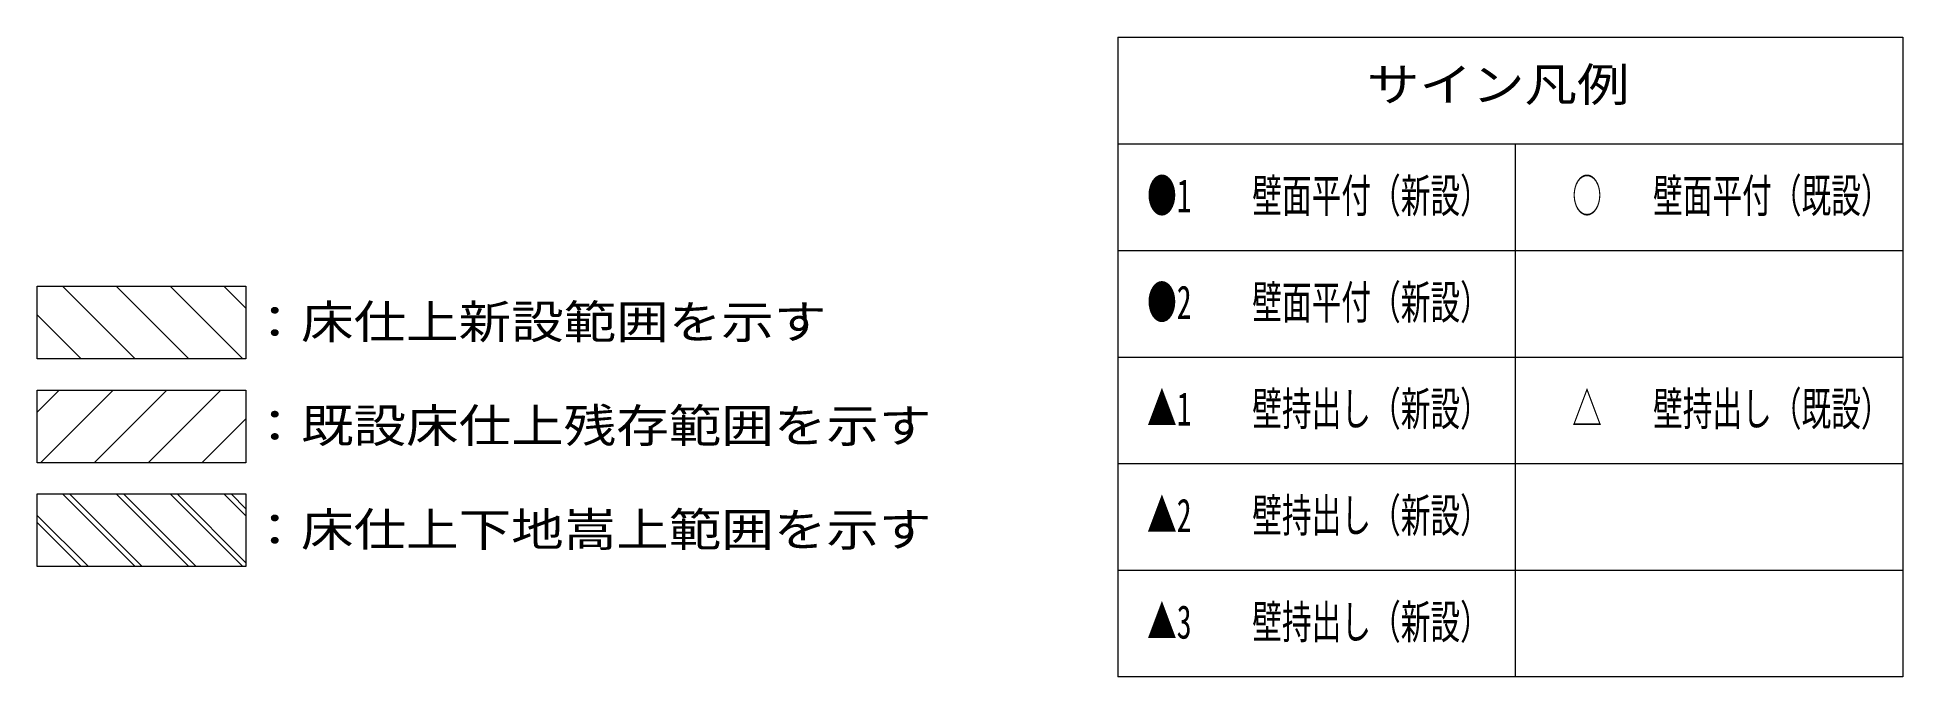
# Model space of a CAD drawing. Units: millimetres on the paper, enlarged 50 times. Extents: x -48066 to 77311, y -302220 to 10476.
# Drawn here: x -15305 to -9178, y -49773 to -47673 of the extents above; entities that cross this region are included whole.
import ezdxf
from ezdxf.enums import TextEntityAlignment as Align

# ---------------------------------------------------------------- set-up
doc = ezdxf.new("R2010")
doc.units = ezdxf.units.MM
doc.header["$LTSCALE"] = 50
doc.layers.add('F-0_図面枠', color=4, linetype='Continuous', lineweight=18)
doc.layers.add('F-6_凡例', color=4, linetype='Continuous', lineweight=18)
doc.styles.add('ＭＳ ゴシック', font='')
doc.styles.get('ＭＳ ゴシック').set_extended_font_data('MS Gothic')

msp = doc.modelspace()

# ---------------------------------------------------------------- texts
at = {"layer": 'F-0_図面枠', "style": 'ＭＳ ゴシック'}
for s, width, p in [('サイン凡例', 1.15, (-10937.9, -47916.22)), ('●1', 0.65, (-11659.97, -48281.1)), ('壁面平付（新設）', 0.65, (-11314.46, -48281.1)), ('○', 0.65, (-10263.75, -48281.1)), ('壁面平付（既設）', 0.65, (-9997.97, -48281.1)), ('●2', 0.65, (-11659.97, -48631.1)), ('壁面平付（新設）', 0.65, (-11314.46, -48631.1)), ('▲1', 0.65, (-11659.97, -48981.1)), ('壁持出し（新設）', 0.65, (-11314.46, -48981.1)), ('△', 0.65, (-10263.75, -48981.1)), ('壁持出し（既設）', 0.65, (-9997.97, -48981.1)), ('▲2', 0.65, (-11659.97, -49331.1)), ('壁持出し（新設）', 0.65, (-11314.46, -49331.1)), ('▲3', 0.65, (-11659.97, -49681.1)), ('壁持出し（新設）', 0.65, (-11314.46, -49681.1))]:
    msp.add_text(s, height=110, dxfattribs=dict(at, width=width)).set_placement(p, align=Align.BOTTOM_LEFT)
at = {"layer": 'F-6_凡例', "style": 'ＭＳ ゴシック', "width": 1.15}
for s, p in [('：床仕上新設範囲を示す', (-14611.35, -48695.45)), ('：既設床仕上残存範囲を示す', (-14611.35, -49036.5)), ('：床仕上下地嵩上範囲を示す', (-14611.35, -49377.55))]:
    msp.add_text(s, height=110, dxfattribs=at).set_placement(p, align=Align.BOTTOM_LEFT)

# ---------------------------------------------------------------- linework, layer by layer
at = {"layer": 'F-0_図面枠'}
for p, q in [((-11756.53, -47673.04), (-11756.53, -49773.04)), ((-11756.53, -48023.04), (-9178.04, -48023.04)), ((-10451.3, -48023.04), (-10451.3, -49773.04)), ((-11756.53, -48373.04), (-9178.04, -48373.04)), ((-11756.53, -48723.04), (-9178.04, -48723.04)), ((-11756.53, -49073.04), (-9178.04, -49073.04)), ((-11756.53, -49423.04), (-9178.04, -49423.04)), ((-9178.04, -49773.04), (-11756.53, -49773.04))]:
    msp.add_line(p, q, dxfattribs=at)
msp.add_lwpolyline([(-11756.53, -47673.04), (-9178.04, -47673.04), (-9178.04, -49773.04)], dxfattribs=at)
at = {"layer": 'F-6_凡例'}
for p, q in [((-14983.7, -48729.42), (-15222.35, -48490.77)), ((-14806.92, -48729.42), (-15045.57, -48490.77)), ((-14630.14, -48729.42), (-14868.79, -48490.77)), ((-14619.71, -48563.08), (-14692.02, -48490.77)), ((-15160.47, -48729.42), (-15305.07, -48584.83)), ((-15305.07, -48904.13), (-15232.76, -48831.83)), ((-15294.63, -49070.48), (-15055.98, -48831.83)), ((-15117.86, -49070.48), (-14879.21, -48831.83)), ((-14941.08, -49070.48), (-14702.43, -48831.83)), ((-14764.3, -49070.48), (-14619.71, -48925.88)), ((-14983.7, -49411.53), (-15222.35, -49172.88)), ((-14960.51, -49411.53), (-15199.16, -49172.88)), ((-14806.92, -49411.53), (-15045.57, -49172.88)), ((-14783.73, -49411.53), (-15022.38, -49172.88)), ((-14630.14, -49411.53), (-14868.79, -49172.88)), ((-14618.55, -49399.93), (-14845.61, -49172.88)), ((-14619.71, -49245.18), (-14692.02, -49172.88)), ((-14619.71, -49221.99), (-14668.83, -49172.88)), ((-15137.29, -49411.53), (-15305.07, -49243.75)), ((-15160.47, -49411.53), (-15305.07, -49266.94))]:
    msp.add_line(p, q, dxfattribs=at)
at = {"layer": 'F-6_凡例', "color": 7, "lineweight": 9}
for points in [[(-15305.07, -48490.77), (-14619.71, -48490.77), (-14619.71, -48729.42), (-15305.07, -48729.42)], [(-15305.07, -48831.83), (-14619.71, -48831.83), (-14619.71, -49070.48), (-15305.07, -49070.48)], [(-15305.07, -49172.88), (-14619.71, -49172.88), (-14619.71, -49411.53), (-15305.07, -49411.53)]]:
    msp.add_lwpolyline(points, close=True, dxfattribs=at)

msp.set_redraw_order([(e.dxf.handle, doc.entitydb.next_handle()) for e in msp.query("TEXT MTEXT ATTDEF DIMENSION ARC_DIMENSION")])  # texts and dimensions are drawn at this point

doc.saveas('drawing.dxf')
